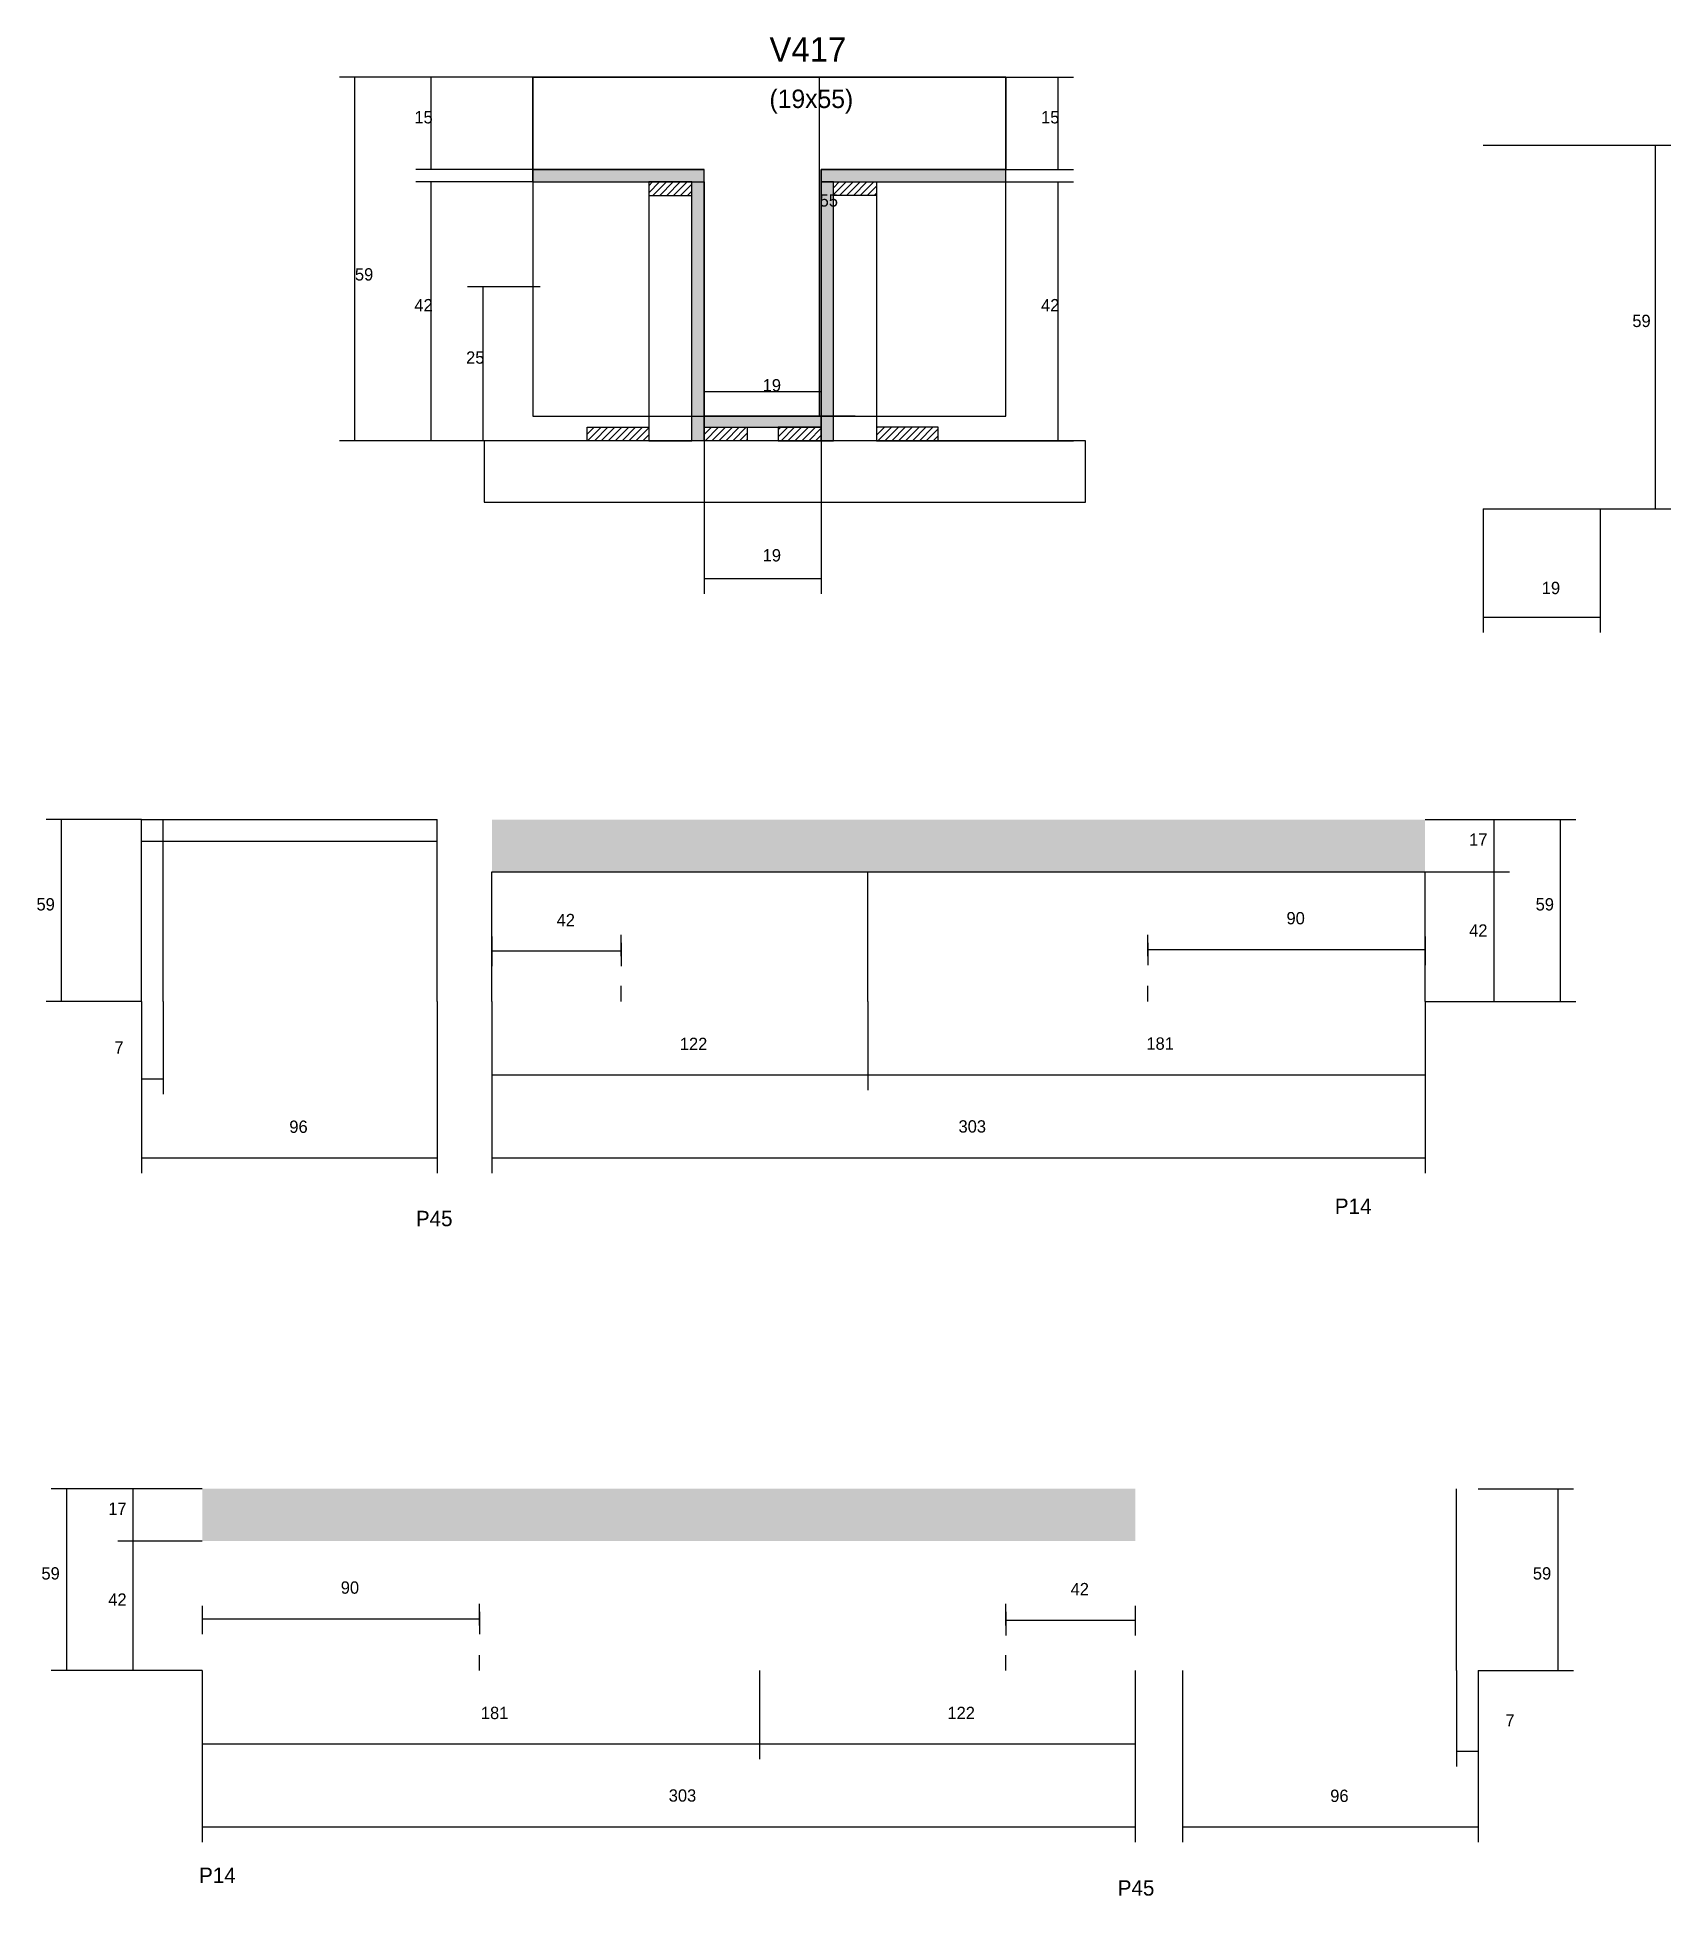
# Model space of a CAD drawing. Header units: metres. Extents: x -2848 to 22762, y -49062 to 1016.
# Drawn here: x 9362 to 9893, y -9390 to -8787 of the extents above; entities that cross this region are included whole.
import ezdxf

# ---------------------------------------------------------------- set-up
doc = ezdxf.new("R2010")
doc.units = ezdxf.units.M
for name, color, linetype in [('CONCRETO', 251, 'Continuous'), ('COTA', 4, 'Continuous'), ('Cota Seção (2x)', 4, 'Continuous'), ('Hachura', 253, 'Continuous'), ('Madeira', 126, 'Continuous'), ('NOMENCLATURA', 7, 'Continuous'), ('Painéis', 200, 'Continuous'), ('SARR_2.2x7', 40, 'Continuous'), ('Texto Seção', 7, 'Continuous')]:
    doc.layers.add(name, color=color, linetype=linetype)

msp = doc.modelspace()

# ---------------------------------------------------------------- texts
at = {"layer": 'COTA'}
for s, p in [('15', (9484.7, -8815)), ('15', (9688.2, -8815)), ('59', (9465.4, -8866)), ('42', (9484.7, -8876)), ('42', (9688.2, -8876)), ('59', (9880.2, -8881.1)), ('25', (9501.5, -8893)), ('19', (9597.8, -8957.2)), ('19', (9850.8, -8967.8)), ('17', (9827.2, -9049.5)), ('59', (9848.8, -9070.5)), ('42', (9827.2, -9079)), ('7', (9387.3, -9117)), ('122', (9570.9, -9115.8)), ('181', (9722.4, -9115.7)), ('96', (9444.1, -9142.7)), ('303', (9661.4, -9142.6)), ('17', (9385.3, -9266.7)), ('59', (9363.6, -9287.7)), ('42', (9385.3, -9296.2)), ('181', (9506.3, -9333)), ('122', (9657.8, -9333)), ('7', (9839, -9335.4)), ('303', (9567.3, -9359.8)), ('96', (9782.1, -9359.9))]:
    msp.add_text(s, height=4, dxfattribs=at).set_placement(p)
at = {"layer": 'Cota Seção (2x)'}
for s, p in [('55', (9616.3, -8842)), ('19', (9597.8, -8902)), ('59', (9362, -9070.5)), ('42', (9530.9, -9075.6)), ('90', (9767.9, -9075)), ('59', (9847.9, -9287.7)), ('90', (9460.8, -9292.3)), ('42', (9697.8, -9292.8))]:
    msp.add_text(s, height=4, dxfattribs=at).set_placement(p)
at = {"layer": 'NOMENCLATURA'}
for s, p in [('P14', (9783.6, -9169)), ('P45', (9485.2, -9173)), ('P14', (9414.8, -9386.2)), ('P45', (9713.1, -9390.3))]:
    msp.add_text(s, height=5, dxfattribs=at).set_placement(p)
at = {"layer": 'Texto Seção'}
for s, height, p in [('V417', 8, (9600, -8795)), ('(19x55)', 6, (9600, -8810))]:
    msp.add_text(s, height=height, dxfattribs=at).set_placement(p)

# ---------------------------------------------------------------- hatches: boundary and pattern name
at = {"layer": 'COTA'}
h = msp.add_hatch(dxfattribs=at)
h.set_pattern_fill('AR-CONC', scale=0.03)
h.paths.add_polyline_path([(9812.9, -9058), (9812.9, -9041), (9812.9, -9041), (9509.9, -9041), (9509.9, -9041), (9509.9, -9058), (9509.9, -9058), (9812.9, -9058)])
h = msp.add_hatch(dxfattribs=at)
h.set_pattern_fill('AR-CONC', scale=0.03)
h.paths.add_polyline_path([(9415.8, -9258.2), (9415.8, -9275.2), (9415.8, -9275.2), (9718.8, -9275.2), (9718.8, -9275.2), (9718.8, -9258.2), (9718.8, -9258.2), (9415.8, -9258.2)])
at = {"layer": 'Hachura'}
h = msp.add_hatch(color=8, dxfattribs=at)
h.dxf.hatch_style = 1
h.paths.add_polyline_path([(9578.8, -8834), (9578.8, -8830), (9578.8, -8830), (9523.2, -8830), (9523.2, -8830), (9523.2, -8834), (9523.2, -8834), (9578.8, -8834)])
h = msp.add_hatch(color=8, dxfattribs=at)
h.dxf.hatch_style = 1
h.paths.add_polyline_path([(9676.8, -8834), (9676.8, -8830), (9676.8, -8830), (9616.8, -8830), (9616.8, -8830), (9616.8, -8834), (9616.8, -8834), (9676.8, -8834)])
h = msp.add_hatch(dxfattribs=at)
h.set_pattern_fill('ANSI31', scale=0.5)
h.paths.add_polyline_path([(9574.8, -8838.4), (9574.8, -8834), (9574.8, -8834), (9560.8, -8834), (9560.8, -8834), (9560.8, -8838.4), (9560.8, -8838.4), (9574.8, -8838.4)])
h = msp.add_hatch(color=8, dxfattribs=at)
h.dxf.hatch_style = 1
h.paths.add_polyline_path([(9574.8, -8834), (9578.8, -8834), (9578.8, -8834), (9578.8, -8918), (9578.8, -8918), (9574.8, -8918), (9574.8, -8918), (9574.8, -8834)])
h = msp.add_hatch(color=8, dxfattribs=at)
h.dxf.hatch_style = 1
h.paths.add_polyline_path([(9620.8, -8834), (9616.8, -8834), (9616.8, -8834), (9616.8, -8918), (9616.8, -8918), (9620.8, -8918), (9620.8, -8918), (9620.8, -8834)])
h = msp.add_hatch(dxfattribs=at)
h.set_pattern_fill('ANSI31', scale=0.5)
h.paths.add_polyline_path([(9620.8, -8838.4), (9620.8, -8834), (9620.8, -8834), (9634.8, -8834), (9634.8, -8834), (9634.8, -8838.4), (9634.8, -8838.4), (9620.8, -8838.4)])
h = msp.add_hatch(color=8, dxfattribs=at)
h.dxf.hatch_style = 1
h.paths.add_polyline_path([(9616.8, -8913.6), (9616.8, -8910), (9616.8, -8910), (9578.8, -8910), (9578.8, -8910), (9578.8, -8913.6), (9578.8, -8913.6), (9616.8, -8913.6)])
h = msp.add_hatch(dxfattribs=at)
h.set_pattern_fill('ANSI31', scale=0.5)
h.paths.add_polyline_path([(9540.8, -8918), (9540.8, -8913.6), (9540.8, -8913.6), (9560.8, -8913.6), (9560.8, -8913.6), (9560.8, -8918), (9560.8, -8918), (9540.8, -8918)])
h = msp.add_hatch(dxfattribs=at)
h.set_pattern_fill('ANSI31', scale=0.5)
h.paths.add_polyline_path([(9578.8, -8918), (9578.8, -8913.6), (9578.8, -8913.6), (9592.8, -8913.6), (9592.8, -8913.6), (9592.8, -8918), (9592.8, -8918), (9578.8, -8918)])
h = msp.add_hatch(dxfattribs=at)
h.set_pattern_fill('ANSI31', scale=0.5)
h.paths.add_polyline_path([(9616.8, -8918), (9616.8, -8913.6), (9616.8, -8913.6), (9602.8, -8913.6), (9602.8, -8913.6), (9602.8, -8918), (9602.8, -8918), (9616.8, -8918)])
h = msp.add_hatch(dxfattribs=at)
h.set_pattern_fill('ANSI31', scale=0.5)
h.paths.add_polyline_path([(9654.8, -8918), (9654.8, -8913.6), (9654.8, -8913.6), (9634.8, -8913.6), (9634.8, -8913.6), (9634.8, -8918), (9634.8, -8918), (9654.8, -8918)])

# ---------------------------------------------------------------- linework, layer by layer
at = {"layer": 'CONCRETO'}
for points in [[(9523.2, -8830), (9523.2, -8800), (9676.8, -8800), (9676.8, -8830), (9616.8, -8830), (9616.8, -8910), (9578.8, -8910), (9578.8, -8830)], [(9523.2, -8910), (9676.8, -8910), (9676.8, -8800), (9523.2, -8800)]]:
    msp.add_lwpolyline(points, close=True, dxfattribs=at)
at = {"layer": 'COTA'}
for p, q in [((9523.2, -8800), (9460.4, -8800)), ((9465.4, -8918), (9465.4, -8800)), ((9523.2, -8800), (9485.2, -8800)), ((9490.2, -8830), (9490.2, -8800)), ((9676.8, -8800), (9698.7, -8800)), ((9693.7, -8830), (9693.7, -8800)), ((9869.7, -8822.1), (9892.7, -8822.1)), ((9887.7, -8940.1), (9887.7, -8822.1)), ((9523.2, -8830), (9485.2, -8830)), ((9676.8, -8830), (9698.7, -8830)), ((9523.2, -8834), (9485.2, -8834)), ((9490.2, -8918), (9490.2, -8834)), ((9676.8, -8834), (9698.7, -8834)), ((9693.7, -8918), (9693.7, -8834)), ((9525.5, -8868.1), (9502, -8868.1)), ((9507, -8918), (9507, -8868.1)), ((9545.2, -8918), (9460.4, -8918)), ((9545.2, -8918), (9485.2, -8918)), ((9525.5, -8918), (9502, -8918)), ((9578.8, -8918), (9578.8, -8967.7)), ((9616.8, -8918), (9616.8, -8967.7)), ((9650.4, -8918), (9698.7, -8918)), ((9831.8, -8940.1), (9831.8, -8980.3)), ((9869.7, -8940.1), (9869.7, -8980.3)), ((9869.7, -8940.1), (9892.7, -8940.1)), ((9578.8, -8962.7), (9616.8, -8962.7)), ((9831.8, -8975.3), (9869.7, -8975.3)), ((9812.9, -9041), (9840.3, -9041)), ((9812.9, -9041), (9861.9, -9041)), ((9835.3, -9058), (9835.3, -9041)), ((9856.9, -9100), (9856.9, -9041)), ((9812.9, -9058), (9840.3, -9058)), ((9812.9, -9058), (9840.3, -9058)), ((9835.3, -9100), (9835.3, -9058)), ((9396.1, -9100), (9396.1, -9155.8)), ((9396.1, -9100), (9396.1, -9130.1)), ((9403.1, -9100), (9403.1, -9130.1)), ((9492.1, -9100), (9492.1, -9155.8)), ((9509.9, -9100), (9509.9, -9128.8)), ((9509.9, -9100), (9509.9, -9155.8)), ((9631.9, -9100), (9631.9, -9128.8)), ((9631.9, -9100), (9631.9, -9128.8)), ((9812.9, -9100), (9812.9, -9128.8)), ((9812.9, -9100), (9812.9, -9155.8)), ((9812.9, -9100), (9840.3, -9100)), ((9812.9, -9100), (9861.9, -9100)), ((9396.1, -9125.1), (9403.1, -9125.1)), ((9509.9, -9123.8), (9631.9, -9123.8)), ((9631.9, -9123.8), (9812.9, -9123.8)), ((9396.1, -9150.8), (9492.1, -9150.8)), ((9509.9, -9150.8), (9812.9, -9150.8)), ((9415.8, -9258.2), (9366.8, -9258.2)), ((9371.8, -9317.2), (9371.8, -9258.2)), ((9415.8, -9258.2), (9388.4, -9258.2)), ((9393.4, -9275.2), (9393.4, -9258.2)), ((9415.8, -9275.2), (9388.4, -9275.2)), ((9415.8, -9275.2), (9388.4, -9275.2)), ((9393.4, -9317.2), (9393.4, -9275.2)), ((9415.8, -9317.2), (9366.8, -9317.2)), ((9415.8, -9317.2), (9388.4, -9317.2)), ((9415.8, -9317.2), (9415.8, -9346)), ((9415.8, -9317.2), (9415.8, -9373)), ((9596.8, -9317.2), (9596.8, -9346)), ((9596.8, -9317.2), (9596.8, -9346)), ((9718.8, -9317.2), (9718.8, -9346)), ((9718.8, -9317.2), (9718.8, -9373)), ((9734.1, -9317.2), (9734.1, -9373)), ((9823.1, -9317.2), (9823.1, -9348.4)), ((9830.1, -9317.2), (9830.1, -9373)), ((9830.1, -9317.2), (9830.1, -9348.4)), ((9415.8, -9341), (9596.8, -9341)), ((9596.8, -9341), (9718.8, -9341)), ((9823.1, -9343.4), (9830.1, -9343.4)), ((9415.8, -9368), (9718.8, -9368)), ((9734.1, -9368), (9830.1, -9368))]:
    msp.add_line(p, q, dxfattribs=at)
at = {"layer": 'Cota Seção (2x)'}
for p, q in [((9627.8, -8800), (9611.3, -8800)), ((9616.3, -8910), (9616.3, -8800)), ((9578.8, -8918), (9578.8, -8897)), ((9616.8, -8918), (9616.8, -8897)), ((9578.8, -8902), (9616.8, -8902)), ((9627.8, -8910), (9611.3, -8910)), ((9396.1, -9041), (9365.1, -9041)), ((9370.1, -9100), (9370.1, -9041)), ((9509.9, -9079), (9509.9, -9088.6)), ((9812.9, -9079), (9812.9, -9088.2)), ((9509.9, -9083.6), (9551.9, -9083.6)), ((9551.9, -9081), (9551.9, -9088.6)), ((9722.9, -9081), (9722.9, -9088.2)), ((9722.9, -9083.2), (9812.9, -9083.2)), ((9396.1, -9100), (9365.1, -9100)), ((9830.1, -9258.2), (9861.1, -9258.2)), ((9856.1, -9317.2), (9856.1, -9258.2)), ((9415.8, -9296.2), (9415.8, -9305.4)), ((9718.8, -9296.2), (9718.8, -9305.9)), ((9415.8, -9300.4), (9505.8, -9300.4)), ((9505.8, -9298.2), (9505.8, -9305.4)), ((9676.8, -9298.2), (9676.8, -9305.9)), ((9676.8, -9300.9), (9718.8, -9300.9)), ((9830.1, -9317.2), (9861.1, -9317.2))]:
    msp.add_line(p, q, dxfattribs=at)
at = {"layer": 'Madeira'}
for points in [[(9574.8, -8838.4), (9574.8, -8834), (9560.8, -8834), (9560.8, -8838.4)], [(9574.8, -8834), (9560.8, -8834), (9560.8, -8918), (9574.8, -8918)], [(9620.8, -8838.4), (9620.8, -8834), (9634.8, -8834), (9634.8, -8838.4)], [(9620.8, -8834), (9634.8, -8834), (9634.8, -8918), (9620.8, -8918)], [(9540.8, -8918), (9540.8, -8913.6), (9560.8, -8913.6), (9560.8, -8918)], [(9578.8, -8918), (9578.8, -8913.6), (9592.8, -8913.6), (9592.8, -8918)], [(9616.8, -8918), (9616.8, -8913.6), (9602.8, -8913.6), (9602.8, -8918)], [(9654.8, -8918), (9654.8, -8913.6), (9634.8, -8913.6), (9634.8, -8918)], [(9507.4, -8938), (9702.6, -8938), (9702.6, -8918), (9507.4, -8918)]]:
    msp.add_lwpolyline(points, close=True, dxfattribs=at)
at = {"layer": 'Painéis'}
for p, q in [((9831.8, -8822.1), (9869.7, -8822.1)), ((9523.2, -8830), (9578.8, -8830)), ((9523.2, -8834), (9523.2, -8830)), ((9578.8, -8834), (9578.8, -8830)), ((9616.8, -8830), (9676.8, -8830)), ((9616.8, -8834), (9616.8, -8830)), ((9676.8, -8834), (9676.8, -8830)), ((9578.8, -8918), (9578.8, -8834)), ((9616.8, -8918), (9616.8, -8834)), ((9578.8, -8910), (9616.8, -8910)), ((9578.8, -8913.6), (9578.8, -8910)), ((9616.8, -8913.6), (9616.8, -8910)), ((9831.8, -8940.1), (9869.7, -8940.1)), ((9396.1, -9041), (9492.1, -9041)), ((9396.1, -9100), (9396.1, -9041)), ((9492.1, -9100), (9492.1, -9041)), ((9509.9, -9058), (9812.9, -9058)), ((9509.9, -9100), (9509.9, -9058)), ((9631.9, -9100), (9631.9, -9058)), ((9812.9, -9100), (9812.9, -9058))]:
    msp.add_line(p, q, dxfattribs=at)
for points in [[(9578.8, -8834), (9578.8, -8830), (9523.2, -8830), (9523.2, -8834)], [(9676.8, -8834), (9676.8, -8830), (9616.8, -8830), (9616.8, -8834)], [(9574.8, -8834), (9578.8, -8834), (9578.8, -8918), (9574.8, -8918)], [(9620.8, -8834), (9616.8, -8834), (9616.8, -8918), (9620.8, -8918)], [(9616.8, -8913.6), (9616.8, -8910), (9578.8, -8910), (9578.8, -8913.6)]]:
    msp.add_lwpolyline(points, close=True, dxfattribs=at)
at = {"layer": 'SARR_2.2x7'}
for p, q in [((9403.1, -9100), (9403.1, -9041)), ((9396.1, -9048), (9492.1, -9048)), ((9551.8, -9085.3), (9551.9, -9078.4)), ((9722.9, -9085.3), (9722.9, -9078.4)), ((9551.8, -9100), (9551.8, -9095)), ((9722.9, -9100), (9722.9, -9095)), ((9823.1, -9317.2), (9823.1, -9258.2)), ((9505.8, -9302.6), (9505.8, -9295.6)), ((9676.8, -9302.6), (9676.8, -9295.6)), ((9505.8, -9317.2), (9505.8, -9312.2)), ((9676.8, -9317.2), (9676.8, -9312.2))]:
    msp.add_line(p, q, dxfattribs=at)

msp.set_redraw_order([(e.dxf.handle, doc.entitydb.next_handle()) for e in msp.query("TEXT MTEXT ATTDEF DIMENSION ARC_DIMENSION")])  # texts and dimensions are drawn at this point

doc.saveas('drawing.dxf')
